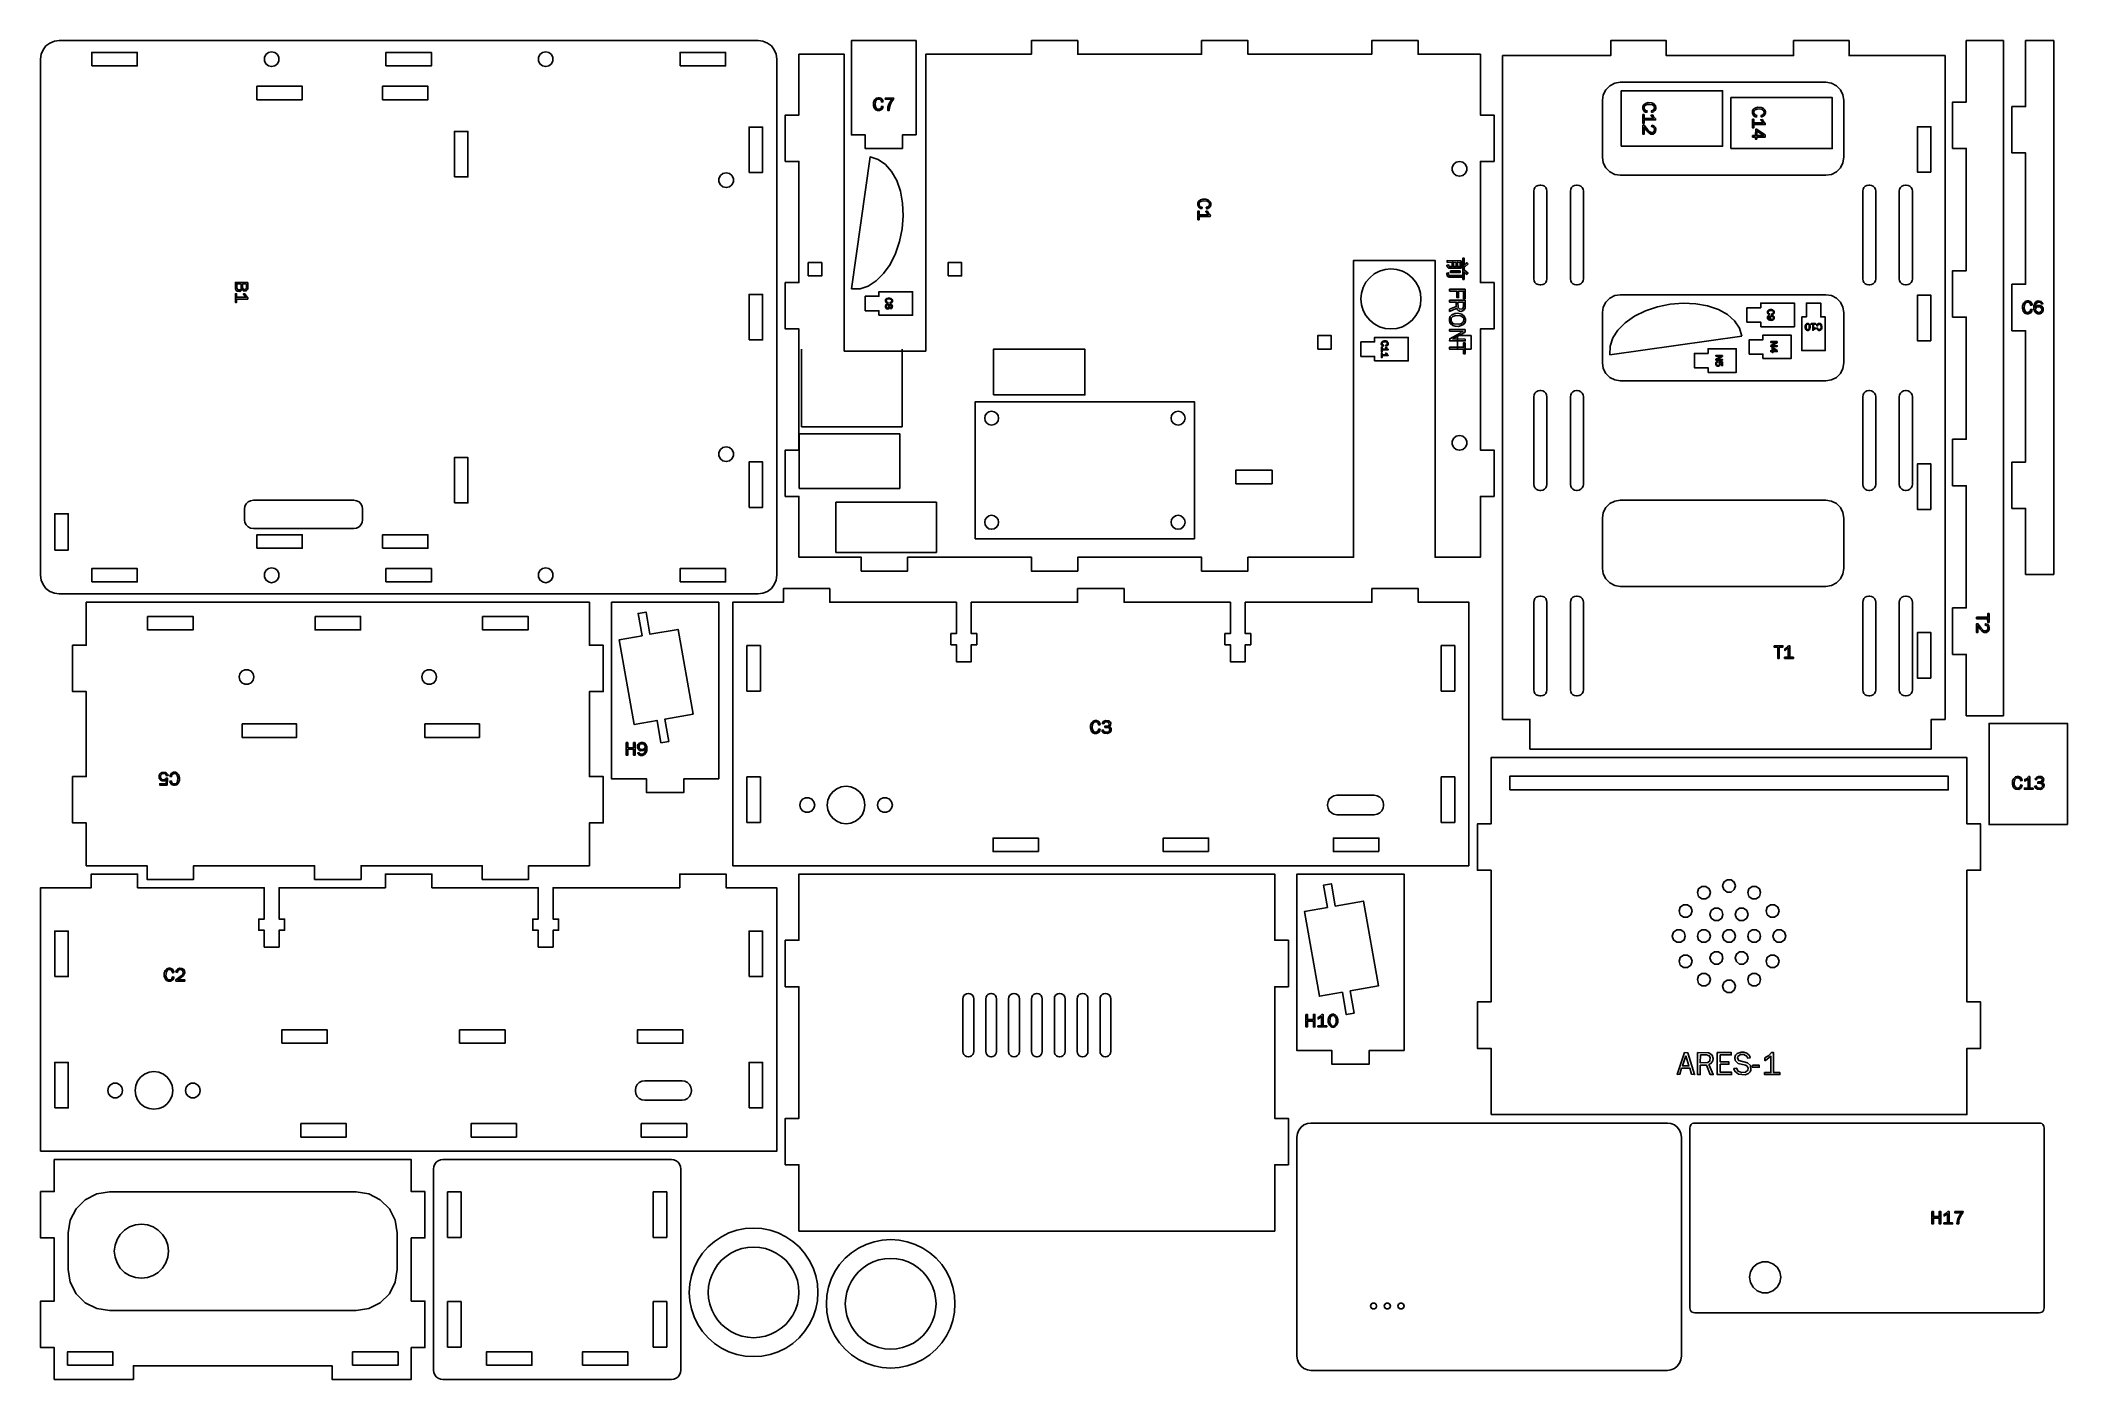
# Model space of a CAD drawing. Header units: millimetres. Extents: x 3 to 447, y 4 to 297.
import ezdxf

# ---------------------------------------------------------------- set-up
doc = ezdxf.new("R2010")
doc.units = ezdxf.units.MM
for name, color, linetype in [('CUT', 1, 'CONTINUOUS'), ('ENGRAVE', 7, 'CONTINUOUS'), ('SCORE', 5, 'CONTINUOUS')]:
    doc.layers.add(name, color=color, linetype=linetype)

msp = doc.modelspace()

# ---------------------------------------------------------------- linework, layer by layer
at = {"layer": 'CUT'}
for points in [[(3, 179.92), (3, 292.93), (3.138, 293.98), (3.545, 294.963), (4.193, 295.807), (5.037, 296.455), (6.02, 296.862), (7.07, 297), (160.08, 297), (161.13, 296.862), (162.113, 296.455), (162.957, 295.807), (163.605, 294.963), (164.012, 293.98), (164.15, 292.93), (164.15, 179.92), (164.012, 178.87), (163.605, 177.887), (162.957, 177.043), (162.113, 176.395), (161.13, 175.988), (160.08, 175.85), (7.07, 175.85), (6.02, 175.988), (5.037, 176.395), (4.193, 177.043), (3.545, 177.887), (3.138, 178.87)], [(14.2, 291.45), (14.2, 294.4), (24.15, 294.4), (24.15, 291.45)], [(53.575, 294.548), (54.279, 294.387), (54.844, 293.937), (55.157, 293.286), (55.157, 292.564), (54.844, 291.913), (54.279, 291.463), (53.575, 291.302), (52.871, 291.463), (52.306, 291.913), (51.993, 292.564), (51.993, 293.286), (52.306, 293.937), (52.871, 294.387)], [(78.6, 291.45), (78.6, 294.4), (88.55, 294.4), (88.55, 291.45)], [(113.575, 294.548), (114.279, 294.387), (114.844, 293.937), (115.157, 293.286), (115.157, 292.564), (114.844, 291.913), (114.279, 291.463), (113.575, 291.302), (112.871, 291.463), (112.306, 291.913), (111.993, 292.564), (111.993, 293.286), (112.306, 293.937), (112.871, 294.387)], [(143, 291.45), (143, 294.4), (152.95, 294.4), (152.95, 291.45)], [(169, 183.85), (169, 197.183), (166, 197.183), (166, 207.333), (169, 207.333), (169, 233.85), (166, 233.85), (166, 244), (169, 244), (169, 270.517), (166, 270.517), (166, 280.667), (169, 280.667), (169, 294), (178.9, 294), (178.9, 229), (196.75, 229), (196.75, 294), (219.875, 294), (219.875, 297), (230.025, 297), (230.025, 294), (257.125, 294), (257.125, 297), (267.275, 297), (267.275, 294), (294.375, 294), (294.375, 297), (304.525, 297), (304.525, 294), (318.15, 294), (318.15, 280.667), (321.15, 280.667), (321.15, 270.517), (318.15, 270.517), (318.15, 244), (321.15, 244), (321.15, 233.85), (318.15, 233.85), (318.15, 207.333), (321.15, 207.333), (321.15, 197.183), (318.15, 197.183), (318.15, 183.85), (308.25, 183.85), (308.25, 248.85), (290.4, 248.85), (290.4, 183.85), (267.275, 183.85), (267.275, 180.85), (257.125, 180.85), (257.125, 183.85), (230.025, 183.85), (230.025, 180.85), (219.875, 180.85), (219.875, 183.85), (192.775, 183.85), (192.775, 180.85), (182.625, 180.85), (182.625, 183.85)], [(194.65, 276.325), (191.65, 276.325), (191.65, 273.325), (183.5, 273.325), (183.5, 276.325), (180.5, 276.325), (180.5, 297), (194.65, 297)], [(419.85, 148.35), (416.85, 148.35), (416.85, 141.85), (329, 141.85), (329, 148.35), (323, 148.35), (323, 293.7), (346.7, 293.7), (346.7, 297), (358.85, 297), (358.85, 293.7), (386.7, 293.7), (386.7, 297), (398.85, 297), (398.85, 293.7), (419.85, 293.7)], [(424.5, 149.15), (424.5, 162.612), (421.5, 162.612), (421.5, 172.762), (424.5, 172.762), (424.5, 199.537), (421.5, 199.537), (421.5, 209.688), (424.5, 209.688), (424.5, 236.462), (421.5, 236.462), (421.5, 246.613), (424.5, 246.613), (424.5, 273.387), (421.5, 273.387), (421.5, 283.537), (424.5, 283.537), (424.5, 297), (432.65, 297), (432.65, 149.15)], [(443.65, 180.1), (437.5, 180.1), (437.5, 194.558), (434.5, 194.558), (434.5, 204.708), (437.5, 204.708), (437.5, 233.475), (434.5, 233.475), (434.5, 243.625), (437.5, 243.625), (437.5, 272.392), (434.5, 272.392), (434.5, 282.542), (437.5, 282.542), (437.5, 297), (443.65, 297)], [(50.35, 284.05), (50.35, 287), (60.3, 287), (60.3, 284.05)], [(77.85, 284.05), (77.85, 287), (87.8, 287), (87.8, 284.05)], [(344.85, 283.919), (345.043, 285.138), (345.6, 286.232), (346.468, 287.1), (347.562, 287.657), (348.781, 287.85), (393.769, 287.85), (394.988, 287.657), (396.082, 287.1), (396.95, 286.232), (397.507, 285.138), (397.7, 283.919), (397.7, 271.431), (397.507, 270.212), (396.95, 269.118), (396.082, 268.25), (394.988, 267.693), (393.769, 267.5), (348.781, 267.5), (347.562, 267.693), (346.468, 268.25), (345.6, 269.118), (345.043, 270.212), (344.85, 271.431)], [(349, 273.85), (349, 286), (371.15, 286), (371.15, 273.85)], [(373, 273.35), (373, 284.5), (395.15, 284.5), (395.15, 273.35)], [(93.6, 267.15), (93.6, 277.1), (96.55, 277.1), (96.55, 267.15)], [(158.1, 268.117), (158.1, 278.067), (161.05, 278.067), (161.05, 268.117)], [(416.75, 268.188), (413.8, 268.188), (413.8, 278.137), (416.75, 278.137)], [(180.5, 242.608), (182.375, 242.642), (184.179, 243.231), (185.92, 244.351), (187.53, 245.957), (188.95, 247.988), (190.127, 250.364), (191.015, 252.996), (191.581, 255.782), (191.805, 258.617), (191.676, 261.391), (191.201, 264), (190.395, 266.343), (189.29, 268.331), (187.926, 269.887), (186.353, 270.951), (184.56, 271.5)], [(153.075, 268.048), (153.779, 267.887), (154.344, 267.437), (154.657, 266.786), (154.657, 266.064), (154.344, 265.413), (153.779, 264.963), (153.075, 264.802), (152.371, 264.963), (151.806, 265.413), (151.493, 266.064), (151.493, 266.786), (151.806, 267.437), (152.371, 267.887)], [(313.575, 270.548), (314.279, 270.387), (314.844, 269.937), (315.157, 269.286), (315.157, 268.564), (314.844, 267.913), (314.279, 267.463), (313.575, 267.302), (312.871, 267.463), (312.306, 267.913), (311.993, 268.564), (311.993, 269.286), (312.306, 269.937), (312.871, 270.387)], [(329.85, 264.019), (329.916, 264.434), (330.104, 264.803), (330.397, 265.096), (330.766, 265.284), (331.181, 265.35), (331.369, 265.35), (331.784, 265.284), (332.153, 265.096), (332.446, 264.803), (332.634, 264.434), (332.7, 264.019), (332.7, 244.831), (332.634, 244.416), (332.446, 244.047), (332.153, 243.754), (331.784, 243.566), (331.369, 243.5), (331.181, 243.5), (330.766, 243.566), (330.397, 243.754), (330.104, 244.047), (329.916, 244.416), (329.85, 244.831)], [(337.85, 264.019), (337.916, 264.434), (338.104, 264.803), (338.397, 265.096), (338.766, 265.284), (339.181, 265.35), (339.369, 265.35), (339.784, 265.284), (340.153, 265.096), (340.446, 264.803), (340.634, 264.434), (340.7, 264.019), (340.7, 244.831), (340.634, 244.416), (340.446, 244.047), (340.153, 243.754), (339.784, 243.566), (339.369, 243.5), (339.181, 243.5), (338.766, 243.566), (338.397, 243.754), (338.104, 244.047), (337.916, 244.416), (337.85, 244.831)], [(401.85, 264.019), (401.916, 264.434), (402.104, 264.803), (402.397, 265.096), (402.766, 265.284), (403.181, 265.35), (403.369, 265.35), (403.784, 265.284), (404.153, 265.096), (404.446, 264.803), (404.634, 264.434), (404.7, 264.019), (404.7, 244.831), (404.634, 244.416), (404.446, 244.047), (404.153, 243.754), (403.784, 243.566), (403.369, 243.5), (403.181, 243.5), (402.766, 243.566), (402.397, 243.754), (402.104, 244.047), (401.916, 244.416), (401.85, 244.831)], [(409.85, 264.019), (409.916, 264.434), (410.104, 264.803), (410.397, 265.096), (410.766, 265.284), (411.181, 265.35), (411.369, 265.35), (411.784, 265.284), (412.153, 265.096), (412.446, 264.803), (412.634, 264.434), (412.7, 264.019), (412.7, 244.831), (412.634, 244.416), (412.446, 244.047), (412.153, 243.754), (411.784, 243.566), (411.369, 243.5), (411.181, 243.5), (410.766, 243.566), (410.397, 243.754), (410.104, 244.047), (409.916, 244.416), (409.85, 244.831)], [(171.05, 245.45), (171.05, 248.4), (174, 248.4), (174, 245.45)], [(201.65, 245.45), (201.65, 248.4), (204.6, 248.4), (204.6, 245.45)], [(305.151, 240.425), (305.024, 241.707), (304.65, 242.941), (304.043, 244.078), (303.225, 245.074), (302.228, 245.892), (301.092, 246.499), (299.858, 246.874), (298.575, 247), (297.293, 246.874), (296.059, 246.499), (294.922, 245.892), (293.926, 245.074), (293.108, 244.078), (292.501, 242.941), (292.126, 241.707), (292, 240.425), (292.126, 239.142), (292.501, 237.908), (293.108, 236.772), (293.926, 235.775), (294.922, 234.957), (296.059, 234.35), (297.293, 233.976), (298.575, 233.849), (299.858, 233.976), (301.092, 234.35), (302.228, 234.957), (303.225, 235.775), (304.043, 236.772), (304.65, 237.908), (305.024, 239.142)], [(158.1, 231.45), (158.1, 241.4), (161.05, 241.4), (161.05, 231.45)], [(186.5, 236.85), (186.5, 237.85), (183.5, 237.85), (183.5, 241), (186.5, 241), (186.5, 242), (193.875, 242), (193.875, 236.85)], [(344.85, 237.419), (345.043, 238.638), (345.6, 239.732), (346.468, 240.6), (347.562, 241.157), (348.781, 241.35), (393.769, 241.35), (394.988, 241.157), (396.082, 240.6), (396.95, 239.732), (397.507, 238.638), (397.7, 237.419), (397.7, 226.431), (397.507, 225.212), (396.95, 224.118), (396.082, 223.25), (394.988, 222.693), (393.769, 222.5), (348.781, 222.5), (347.562, 222.693), (346.468, 223.25), (345.6, 224.118), (345.043, 225.212), (344.85, 226.431)], [(416.75, 231.262), (413.8, 231.262), (413.8, 241.213), (416.75, 241.213)], [(375.392, 232.256), (374.843, 234.048), (373.779, 235.621), (372.223, 236.985), (370.235, 238.09), (367.892, 238.896), (365.283, 239.372), (362.508, 239.5), (359.674, 239.277), (356.888, 238.71), (354.256, 237.822), (351.879, 236.645), (349.849, 235.225), (348.243, 233.615), (347.122, 231.875), (346.534, 230.07), (346.5, 228.195)], [(379.5, 234.35), (379.5, 235.35), (376.5, 235.35), (376.5, 238.5), (379.5, 238.5), (379.5, 239.5), (386.875, 239.5), (386.875, 234.35)], [(388.5, 236.5), (389.5, 236.5), (389.5, 239.5), (392.65, 239.5), (392.65, 236.5), (393.65, 236.5), (393.65, 229.125), (388.5, 229.125)], [(282.55, 229.45), (282.55, 232.4), (285.5, 232.4), (285.5, 229.45)], [(295, 226.85), (295, 227.85), (292, 227.85), (292, 231), (295, 231), (295, 232), (302.375, 232), (302.375, 226.85)], [(313.15, 229.45), (313.15, 232.4), (316.1, 232.4), (316.1, 229.45)], [(380, 227.35), (380, 228.35), (377, 228.35), (377, 231.5), (380, 231.5), (380, 232.5), (386.15, 232.5), (386.15, 227.35)], [(368, 224.35), (368, 225.35), (365, 225.35), (365, 228.5), (368, 228.5), (368, 229.5), (374.15, 229.5), (374.15, 224.35)], [(329.85, 219.019), (329.916, 219.434), (330.104, 219.803), (330.397, 220.096), (330.766, 220.284), (331.181, 220.35), (331.369, 220.35), (331.784, 220.284), (332.153, 220.096), (332.446, 219.803), (332.634, 219.434), (332.7, 219.019), (332.7, 199.831), (332.634, 199.416), (332.446, 199.047), (332.153, 198.754), (331.784, 198.566), (331.369, 198.5), (331.181, 198.5), (330.766, 198.566), (330.397, 198.754), (330.104, 199.047), (329.916, 199.416), (329.85, 199.831)], [(337.85, 219.019), (337.916, 219.434), (338.104, 219.803), (338.397, 220.096), (338.766, 220.284), (339.181, 220.35), (339.369, 220.35), (339.784, 220.284), (340.153, 220.096), (340.446, 219.803), (340.634, 219.434), (340.7, 219.019), (340.7, 199.831), (340.634, 199.416), (340.446, 199.047), (340.153, 198.754), (339.784, 198.566), (339.369, 198.5), (339.181, 198.5), (338.766, 198.566), (338.397, 198.754), (338.104, 199.047), (337.916, 199.416), (337.85, 199.831)], [(401.85, 219.019), (401.916, 219.434), (402.104, 219.803), (402.397, 220.096), (402.766, 220.284), (403.181, 220.35), (403.369, 220.35), (403.784, 220.284), (404.153, 220.096), (404.446, 219.803), (404.634, 219.434), (404.7, 219.019), (404.7, 199.831), (404.634, 199.416), (404.446, 199.047), (404.153, 198.754), (403.784, 198.566), (403.369, 198.5), (403.181, 198.5), (402.766, 198.566), (402.397, 198.754), (402.104, 199.047), (401.916, 199.416), (401.85, 199.831)], [(409.85, 219.019), (409.916, 219.434), (410.104, 219.803), (410.397, 220.096), (410.766, 220.284), (411.181, 220.35), (411.369, 220.35), (411.784, 220.284), (412.153, 220.096), (412.446, 219.803), (412.634, 219.434), (412.7, 219.019), (412.7, 199.831), (412.634, 199.416), (412.446, 199.047), (412.153, 198.754), (411.784, 198.566), (411.369, 198.5), (411.181, 198.5), (410.766, 198.566), (410.397, 198.754), (410.104, 199.047), (409.916, 199.416), (409.85, 199.831)], [(211.175, 215.849), (211.758, 215.733), (212.252, 215.402), (212.583, 214.908), (212.699, 214.325), (212.583, 213.742), (212.252, 213.248), (211.758, 212.917), (211.175, 212.801), (210.592, 212.917), (210.098, 213.248), (209.767, 213.742), (209.651, 214.325), (209.767, 214.908), (210.098, 215.402), (210.592, 215.733)], [(251.975, 215.849), (252.558, 215.733), (253.052, 215.402), (253.383, 214.908), (253.499, 214.325), (253.383, 213.742), (253.052, 213.248), (252.558, 212.917), (251.975, 212.801), (251.392, 212.917), (250.898, 213.248), (250.567, 213.742), (250.451, 214.325), (250.567, 214.908), (250.898, 215.402), (251.392, 215.733)], [(313.575, 210.548), (314.279, 210.387), (314.844, 209.937), (315.157, 209.286), (315.157, 208.564), (314.844, 207.913), (314.279, 207.463), (313.575, 207.302), (312.871, 207.463), (312.306, 207.913), (311.993, 208.564), (311.993, 209.286), (312.306, 209.937), (312.871, 210.387)], [(93.6, 195.75), (93.6, 205.7), (96.55, 205.7), (96.55, 195.75)], [(153.075, 208.048), (153.779, 207.887), (154.344, 207.437), (154.657, 206.786), (154.657, 206.064), (154.344, 205.413), (153.779, 204.963), (153.075, 204.802), (152.371, 204.963), (151.806, 205.413), (151.493, 206.064), (151.493, 206.786), (151.806, 207.437), (152.371, 207.887)], [(158.1, 194.783), (158.1, 204.733), (161.05, 204.733), (161.05, 194.783)], [(416.75, 194.337), (413.8, 194.337), (413.8, 204.287), (416.75, 204.287)], [(264.6, 199.95), (264.6, 202.9), (272.55, 202.9), (272.55, 199.95)], [(71.569, 196.35), (72.17, 196.255), (72.706, 195.982), (73.132, 195.556), (73.405, 195.02), (73.5, 194.419), (73.5, 192.081), (73.405, 191.48), (73.132, 190.944), (72.706, 190.518), (72.17, 190.245), (71.569, 190.15), (49.581, 190.15), (48.98, 190.245), (48.444, 190.518), (48.018, 190.944), (47.745, 191.48), (47.65, 192.081), (47.65, 194.419), (47.745, 195.02), (48.018, 195.556), (48.444, 195.982), (48.98, 196.255), (49.581, 196.35)], [(344.85, 192.419), (345.043, 193.638), (345.6, 194.732), (346.468, 195.6), (347.562, 196.157), (348.781, 196.35), (393.769, 196.35), (394.988, 196.157), (396.082, 195.6), (396.95, 194.732), (397.507, 193.638), (397.7, 192.419), (397.7, 181.431), (397.507, 180.212), (396.95, 179.118), (396.082, 178.25), (394.988, 177.693), (393.769, 177.5), (348.781, 177.5), (347.562, 177.693), (346.468, 178.25), (345.6, 179.118), (345.043, 180.212), (344.85, 181.431)], [(6.1, 185.45), (6.1, 193.4), (9.05, 193.4), (9.05, 185.45)], [(211.175, 193.049), (211.758, 192.933), (212.252, 192.602), (212.583, 192.108), (212.699, 191.525), (212.583, 190.942), (212.252, 190.448), (211.758, 190.117), (211.175, 190.001), (210.592, 190.117), (210.098, 190.448), (209.767, 190.942), (209.651, 191.525), (209.767, 192.108), (210.098, 192.602), (210.592, 192.933)], [(251.975, 193.049), (252.558, 192.933), (253.052, 192.602), (253.383, 192.108), (253.499, 191.525), (253.383, 190.942), (253.052, 190.448), (252.558, 190.117), (251.975, 190.001), (251.392, 190.117), (250.898, 190.448), (250.567, 190.942), (250.451, 191.525), (250.567, 192.108), (250.898, 192.602), (251.392, 192.933)], [(50.35, 185.85), (50.35, 188.8), (60.3, 188.8), (60.3, 185.85)], [(77.85, 185.85), (77.85, 188.8), (87.8, 188.8), (87.8, 185.85)], [(14.2, 178.45), (14.2, 181.4), (24.15, 181.4), (24.15, 178.45)], [(53.575, 181.548), (54.279, 181.387), (54.844, 180.937), (55.157, 180.286), (55.157, 179.564), (54.844, 178.913), (54.279, 178.463), (53.575, 178.302), (52.871, 178.463), (52.306, 178.913), (51.993, 179.564), (51.993, 180.286), (52.306, 180.937), (52.871, 181.387)], [(78.6, 178.45), (78.6, 181.4), (88.55, 181.4), (88.55, 178.45)], [(113.575, 181.548), (114.279, 181.387), (114.844, 180.937), (115.157, 180.286), (115.157, 179.564), (114.844, 178.913), (114.279, 178.463), (113.575, 178.302), (112.871, 178.463), (112.306, 178.913), (111.993, 179.564), (111.993, 180.286), (112.306, 180.937), (112.871, 181.387)], [(143, 178.45), (143, 181.4), (152.95, 181.4), (152.95, 178.45)], [(13, 174), (123.15, 174), (123.15, 164.619), (126.15, 164.619), (126.15, 154.469), (123.15, 154.469), (123.15, 135.856), (126.15, 135.856), (126.15, 125.706), (123.15, 125.706), (123.15, 116.325), (109.817, 116.325), (109.817, 113.325), (99.667, 113.325), (99.667, 116.325), (73.15, 116.325), (73.15, 113.325), (63, 113.325), (63, 116.325), (36.483, 116.325), (36.483, 113.325), (26.333, 113.325), (26.333, 116.325), (13, 116.325), (13, 125.706), (10, 125.706), (10, 135.856), (13, 135.856), (13, 154.469), (10, 154.469), (10, 164.619), (13, 164.619)], [(151.45, 135.35), (143.8, 135.35), (143.8, 132.35), (135.65, 132.35), (135.65, 135.35), (128, 135.35), (128, 174), (151.45, 174)], [(315.65, 116.325), (154.5, 116.325), (154.5, 174), (165.6, 174), (165.6, 177), (175.75, 177), (175.75, 174), (203.45, 174), (203.45, 167.15), (202.25, 167.15), (202.25, 164.7), (203.45, 164.7), (203.45, 161), (206.7, 161), (206.7, 164.7), (207.9, 164.7), (207.9, 167.15), (206.7, 167.15), (206.7, 174), (230, 174), (230, 177), (240.15, 177), (240.15, 174), (263.45, 174), (263.45, 167.15), (262.25, 167.15), (262.25, 164.7), (263.45, 164.7), (263.45, 161), (266.7, 161), (266.7, 164.7), (267.9, 164.7), (267.9, 167.15), (266.7, 167.15), (266.7, 174), (294.4, 174), (294.4, 177), (304.55, 177), (304.55, 174), (315.65, 174)], [(329.85, 174.019), (329.916, 174.434), (330.104, 174.803), (330.397, 175.096), (330.766, 175.284), (331.181, 175.35), (331.369, 175.35), (331.784, 175.284), (332.153, 175.096), (332.446, 174.803), (332.634, 174.434), (332.7, 174.019), (332.7, 154.831), (332.634, 154.416), (332.446, 154.047), (332.153, 153.754), (331.784, 153.566), (331.369, 153.5), (331.181, 153.5), (330.766, 153.566), (330.397, 153.754), (330.104, 154.047), (329.916, 154.416), (329.85, 154.831)], [(337.85, 174.019), (337.916, 174.434), (338.104, 174.803), (338.397, 175.096), (338.766, 175.284), (339.181, 175.35), (339.369, 175.35), (339.784, 175.284), (340.153, 175.096), (340.446, 174.803), (340.634, 174.434), (340.7, 174.019), (340.7, 154.831), (340.634, 154.416), (340.446, 154.047), (340.153, 153.754), (339.784, 153.566), (339.369, 153.5), (339.181, 153.5), (338.766, 153.566), (338.397, 153.754), (338.104, 154.047), (337.916, 154.416), (337.85, 154.831)], [(401.85, 174.019), (401.916, 174.434), (402.104, 174.803), (402.397, 175.096), (402.766, 175.284), (403.181, 175.35), (403.369, 175.35), (403.784, 175.284), (404.153, 175.096), (404.446, 174.803), (404.634, 174.434), (404.7, 174.019), (404.7, 154.831), (404.634, 154.416), (404.446, 154.047), (404.153, 153.754), (403.784, 153.566), (403.369, 153.5), (403.181, 153.5), (402.766, 153.566), (402.397, 153.754), (402.104, 154.047), (401.916, 154.416), (401.85, 154.831)], [(409.85, 174.019), (409.916, 174.434), (410.104, 174.803), (410.397, 175.096), (410.766, 175.284), (411.181, 175.35), (411.369, 175.35), (411.784, 175.284), (412.153, 175.096), (412.446, 174.803), (412.634, 174.434), (412.7, 174.019), (412.7, 154.831), (412.634, 154.416), (412.446, 154.047), (412.153, 153.754), (411.784, 153.566), (411.369, 153.5), (411.181, 153.5), (410.766, 153.566), (410.397, 153.754), (410.104, 154.047), (409.916, 154.416), (409.85, 154.831)], [(26.433, 170.9), (36.383, 170.9), (36.383, 167.95), (26.433, 167.95)], [(63.1, 170.9), (73.05, 170.9), (73.05, 167.95), (63.1, 167.95)], [(99.767, 170.9), (109.717, 170.9), (109.717, 167.95), (99.767, 167.95)], [(140.521, 143.559), (138.797, 143.255), (137.938, 148.13), (132.937, 147.248), (129.664, 165.812), (134.665, 166.694), (133.805, 171.569), (135.528, 171.872), (136.388, 166.998), (142.543, 168.083), (145.816, 149.519), (139.661, 148.434)], [(160.55, 154.569), (157.6, 154.569), (157.6, 164.519), (160.55, 164.519)], [(312.55, 154.569), (309.6, 154.569), (309.6, 164.519), (312.55, 164.519)], [(416.75, 157.412), (413.8, 157.412), (413.8, 167.362), (416.75, 167.362)], [(49.698, 157.662), (49.537, 156.958), (49.087, 156.393), (48.436, 156.08), (47.714, 156.08), (47.063, 156.393), (46.613, 156.958), (46.452, 157.662), (46.613, 158.367), (47.063, 158.931), (47.714, 159.245), (48.436, 159.245), (49.087, 158.931), (49.537, 158.367)], [(89.698, 157.662), (89.537, 156.958), (89.087, 156.393), (88.436, 156.08), (87.714, 156.08), (87.063, 156.393), (86.613, 156.958), (86.452, 157.662), (86.613, 158.367), (87.063, 158.931), (87.714, 159.245), (88.436, 159.245), (89.087, 158.931), (89.537, 158.367)], [(47.1, 147.375), (59.05, 147.375), (59.05, 144.425), (47.1, 144.425)], [(87.1, 147.375), (99.05, 147.375), (99.05, 144.425), (87.1, 144.425)], [(446.65, 125.35), (429.5, 125.35), (429.5, 147.5), (446.65, 147.5)], [(320.5, 61.85), (424.65, 61.85), (424.65, 76.35), (427.65, 76.35), (427.65, 86.5), (424.65, 86.5), (424.65, 115.35), (427.65, 115.35), (427.65, 125.5), (424.65, 125.5), (424.65, 140), (320.5, 140), (320.5, 125.5), (317.5, 125.5), (317.5, 115.35), (320.5, 115.35), (320.5, 86.5), (317.5, 86.5), (317.5, 76.35), (320.5, 76.35)], [(160.55, 125.806), (157.6, 125.806), (157.6, 135.756), (160.55, 135.756)], [(175.201, 129.625), (175.341, 130.692), (175.753, 131.687), (176.409, 132.541), (177.263, 133.197), (178.258, 133.609), (179.325, 133.749), (180.392, 133.609), (181.387, 133.197), (182.241, 132.541), (182.897, 131.687), (183.309, 130.692), (183.449, 129.625), (183.309, 128.558), (182.897, 127.563), (182.241, 126.709), (181.387, 126.053), (180.392, 125.641), (179.325, 125.501), (178.258, 125.641), (177.263, 126.053), (176.409, 126.709), (175.753, 127.563), (175.341, 128.558)], [(312.55, 125.806), (309.6, 125.806), (309.6, 135.756), (312.55, 135.756)], [(169.202, 129.625), (169.363, 130.329), (169.813, 130.894), (170.464, 131.207), (171.186, 131.207), (171.837, 130.894), (172.287, 130.329), (172.448, 129.625), (172.287, 128.921), (171.837, 128.356), (171.186, 128.043), (170.464, 128.043), (169.813, 128.356), (169.363, 128.921)], [(186.202, 129.625), (186.363, 130.329), (186.813, 130.894), (187.464, 131.207), (188.186, 131.207), (188.837, 130.894), (189.287, 130.329), (189.448, 129.625), (189.287, 128.921), (188.837, 128.356), (188.186, 128.043), (187.464, 128.043), (186.813, 128.356), (186.363, 128.921)], [(284.7, 129.719), (284.8, 130.35), (285.087, 130.915), (285.535, 131.363), (286.1, 131.65), (286.731, 131.75), (294.919, 131.75), (295.55, 131.65), (296.115, 131.363), (296.563, 130.915), (296.85, 130.35), (296.95, 129.719), (296.95, 129.531), (296.85, 128.9), (296.563, 128.335), (296.115, 127.887), (295.55, 127.6), (294.919, 127.5), (286.731, 127.5), (286.1, 127.6), (285.535, 127.887), (285.087, 128.335), (284.8, 128.9), (284.7, 129.531)], [(221.425, 119.425), (211.475, 119.425), (211.475, 122.375), (221.425, 122.375)], [(258.675, 119.425), (248.725, 119.425), (248.725, 122.375), (258.675, 122.375)], [(295.925, 119.425), (285.975, 119.425), (285.975, 122.375), (295.925, 122.375)], [(3, 53.825), (164.15, 53.825), (164.15, 111.5), (153.05, 111.5), (153.05, 114.5), (142.9, 114.5), (142.9, 111.5), (115.2, 111.5), (115.2, 104.65), (116.4, 104.65), (116.4, 102.2), (115.2, 102.2), (115.2, 98.5), (111.95, 98.5), (111.95, 102.2), (110.75, 102.2), (110.75, 104.65), (111.95, 104.65), (111.95, 111.5), (88.65, 111.5), (88.65, 114.5), (78.5, 114.5), (78.5, 111.5), (55.2, 111.5), (55.2, 104.65), (56.4, 104.65), (56.4, 102.2), (55.2, 102.2), (55.2, 98.5), (51.95, 98.5), (51.95, 102.2), (50.75, 102.2), (50.75, 104.65), (51.95, 104.65), (51.95, 111.5), (24.25, 111.5), (24.25, 114.5), (14.1, 114.5), (14.1, 111.5), (3, 111.5)], [(273.15, 36.35), (169, 36.35), (169, 50.85), (166, 50.85), (166, 61), (169, 61), (169, 89.85), (166, 89.85), (166, 100), (169, 100), (169, 114.5), (273.15, 114.5), (273.15, 100), (276.15, 100), (276.15, 89.85), (273.15, 89.85), (273.15, 61), (276.15, 61), (276.15, 50.85), (273.15, 50.85)], [(301.45, 75.85), (293.8, 75.85), (293.8, 72.85), (285.65, 72.85), (285.65, 75.85), (278, 75.85), (278, 114.5), (301.45, 114.5)], [(290.521, 84.059), (288.797, 83.755), (287.938, 88.63), (282.937, 87.748), (279.664, 106.312), (284.665, 107.194), (283.805, 112.069), (285.528, 112.372), (286.388, 107.498), (292.543, 108.583), (295.816, 90.019), (289.661, 88.934)], [(368.496, 110.451), (368.225, 111.287), (367.514, 111.803), (366.636, 111.803), (365.925, 111.287), (365.654, 110.451), (365.925, 109.616), (366.636, 109.1), (367.514, 109.1), (368.225, 109.616)], [(373.996, 111.925), (373.725, 112.76), (373.014, 113.277), (372.136, 113.277), (371.425, 112.76), (371.154, 111.925), (371.425, 111.09), (372.136, 110.573), (373.014, 110.573), (373.725, 111.09)], [(379.496, 110.451), (379.225, 111.287), (378.514, 111.803), (377.636, 111.803), (376.925, 111.287), (376.654, 110.451), (376.925, 109.616), (377.636, 109.1), (378.514, 109.1), (379.225, 109.616)], [(364.47, 106.425), (364.198, 107.26), (363.488, 107.777), (362.61, 107.777), (361.899, 107.26), (361.628, 106.425), (361.899, 105.59), (362.61, 105.073), (363.488, 105.073), (364.198, 105.59)], [(371.246, 105.688), (370.975, 106.523), (370.264, 107.04), (369.386, 107.04), (368.675, 106.523), (368.404, 105.688), (368.675, 104.853), (369.386, 104.337), (370.264, 104.337), (370.975, 104.853)], [(376.746, 105.688), (376.475, 106.523), (375.764, 107.04), (374.886, 107.04), (374.175, 106.523), (373.904, 105.688), (374.175, 104.853), (374.886, 104.337), (375.764, 104.337), (376.475, 104.853)], [(383.522, 106.425), (383.251, 107.26), (382.54, 107.777), (381.662, 107.777), (380.952, 107.26), (380.68, 106.425), (380.952, 105.59), (381.662, 105.073), (382.54, 105.073), (383.251, 105.59)], [(362.996, 100.925), (362.725, 101.76), (362.014, 102.277), (361.136, 102.277), (360.425, 101.76), (360.154, 100.925), (360.425, 100.09), (361.136, 99.573), (362.014, 99.573), (362.725, 100.09)], [(368.496, 100.925), (368.225, 101.76), (367.514, 102.277), (366.636, 102.277), (365.925, 101.76), (365.654, 100.925), (365.925, 100.09), (366.636, 99.573), (367.514, 99.573), (368.225, 100.09)], [(373.996, 100.925), (373.725, 101.76), (373.014, 102.277), (372.136, 102.277), (371.425, 101.76), (371.154, 100.925), (371.425, 100.09), (372.136, 99.573), (373.014, 99.573), (373.725, 100.09)], [(379.496, 100.925), (379.225, 101.76), (378.514, 102.277), (377.636, 102.277), (376.925, 101.76), (376.654, 100.925), (376.925, 100.09), (377.636, 99.573), (378.514, 99.573), (379.225, 100.09)], [(384.996, 100.925), (384.725, 101.76), (384.014, 102.277), (383.136, 102.277), (382.425, 101.76), (382.154, 100.925), (382.425, 100.09), (383.136, 99.573), (384.014, 99.573), (384.725, 100.09)], [(6.1, 92.069), (9.05, 92.069), (9.05, 102.019), (6.1, 102.019)], [(158.1, 92.069), (161.05, 92.069), (161.05, 102.019), (158.1, 102.019)], [(364.47, 95.425), (364.198, 96.26), (363.488, 96.777), (362.61, 96.777), (361.899, 96.26), (361.628, 95.425), (361.899, 94.59), (362.61, 94.073), (363.488, 94.073), (364.198, 94.59)], [(371.246, 96.162), (370.975, 96.997), (370.264, 97.513), (369.386, 97.513), (368.675, 96.997), (368.404, 96.162), (368.675, 95.327), (369.386, 94.81), (370.264, 94.81), (370.975, 95.327)], [(376.746, 96.162), (376.475, 96.997), (375.764, 97.513), (374.886, 97.513), (374.175, 96.997), (373.904, 96.162), (374.175, 95.327), (374.886, 94.81), (375.764, 94.81), (376.475, 95.327)], [(383.522, 95.425), (383.251, 96.26), (382.54, 96.777), (381.662, 96.777), (380.952, 96.26), (380.68, 95.425), (380.952, 94.59), (381.662, 94.073), (382.54, 94.073), (383.251, 94.59)], [(368.496, 91.399), (368.225, 92.234), (367.514, 92.75), (366.636, 92.75), (365.925, 92.234), (365.654, 91.399), (365.925, 90.563), (366.636, 90.047), (367.514, 90.047), (368.225, 90.563)], [(373.996, 89.925), (373.725, 90.76), (373.014, 91.277), (372.136, 91.277), (371.425, 90.76), (371.154, 89.925), (371.425, 89.09), (372.136, 88.573), (373.014, 88.573), (373.725, 89.09)], [(379.496, 91.399), (379.225, 92.234), (378.514, 92.75), (377.636, 92.75), (376.925, 92.234), (376.654, 91.399), (376.925, 90.563), (377.636, 90.047), (378.514, 90.047), (379.225, 90.563)], [(204.9, 87.219), (204.956, 87.572), (205.116, 87.886), (205.364, 88.134), (205.678, 88.294), (206.031, 88.35), (206.119, 88.35), (206.472, 88.294), (206.786, 88.134), (207.034, 87.886), (207.194, 87.572), (207.25, 87.219), (207.25, 75.631), (207.194, 75.278), (207.034, 74.964), (206.786, 74.716), (206.472, 74.556), (206.119, 74.5), (206.031, 74.5), (205.678, 74.556), (205.364, 74.716), (205.116, 74.964), (204.956, 75.278), (204.9, 75.631)], [(209.9, 87.219), (209.956, 87.572), (210.116, 87.886), (210.364, 88.134), (210.678, 88.294), (211.031, 88.35), (211.119, 88.35), (211.472, 88.294), (211.786, 88.134), (212.034, 87.886), (212.194, 87.572), (212.25, 87.219), (212.25, 75.631), (212.194, 75.278), (212.034, 74.964), (211.786, 74.716), (211.472, 74.556), (211.119, 74.5), (211.031, 74.5), (210.678, 74.556), (210.364, 74.716), (210.116, 74.964), (209.956, 75.278), (209.9, 75.631)], [(214.9, 87.219), (214.956, 87.572), (215.116, 87.886), (215.364, 88.134), (215.678, 88.294), (216.031, 88.35), (216.119, 88.35), (216.472, 88.294), (216.786, 88.134), (217.034, 87.886), (217.194, 87.572), (217.25, 87.219), (217.25, 75.631), (217.194, 75.278), (217.034, 74.964), (216.786, 74.716), (216.472, 74.556), (216.119, 74.5), (216.031, 74.5), (215.678, 74.556), (215.364, 74.716), (215.116, 74.964), (214.956, 75.278), (214.9, 75.631)], [(219.9, 87.219), (219.956, 87.572), (220.116, 87.886), (220.364, 88.134), (220.678, 88.294), (221.031, 88.35), (221.119, 88.35), (221.472, 88.294), (221.786, 88.134), (222.034, 87.886), (222.194, 87.572), (222.25, 87.219), (222.25, 75.631), (222.194, 75.278), (222.034, 74.964), (221.786, 74.716), (221.472, 74.556), (221.119, 74.5), (221.031, 74.5), (220.678, 74.556), (220.364, 74.716), (220.116, 74.964), (219.956, 75.278), (219.9, 75.631)], [(224.9, 87.219), (224.956, 87.572), (225.116, 87.886), (225.364, 88.134), (225.678, 88.294), (226.031, 88.35), (226.119, 88.35), (226.472, 88.294), (226.786, 88.134), (227.034, 87.886), (227.194, 87.572), (227.25, 87.219), (227.25, 75.631), (227.194, 75.278), (227.034, 74.964), (226.786, 74.716), (226.472, 74.556), (226.119, 74.5), (226.031, 74.5), (225.678, 74.556), (225.364, 74.716), (225.116, 74.964), (224.956, 75.278), (224.9, 75.631)], [(229.9, 87.219), (229.956, 87.572), (230.116, 87.886), (230.364, 88.134), (230.678, 88.294), (231.031, 88.35), (231.119, 88.35), (231.472, 88.294), (231.786, 88.134), (232.034, 87.886), (232.194, 87.572), (232.25, 87.219), (232.25, 75.631), (232.194, 75.278), (232.034, 74.964), (231.786, 74.716), (231.472, 74.556), (231.119, 74.5), (231.031, 74.5), (230.678, 74.556), (230.364, 74.716), (230.116, 74.964), (229.956, 75.278), (229.9, 75.631)], [(234.9, 87.219), (234.956, 87.572), (235.116, 87.886), (235.364, 88.134), (235.678, 88.294), (236.031, 88.35), (236.119, 88.35), (236.472, 88.294), (236.786, 88.134), (237.034, 87.886), (237.194, 87.572), (237.25, 87.219), (237.25, 75.631), (237.194, 75.278), (237.034, 74.964), (236.786, 74.716), (236.472, 74.556), (236.119, 74.5), (236.031, 74.5), (235.678, 74.556), (235.364, 74.716), (235.116, 74.964), (234.956, 75.278), (234.9, 75.631)], [(55.808, 77.45), (65.758, 77.45), (65.758, 80.4), (55.808, 80.4)], [(94.725, 77.45), (104.675, 77.45), (104.675, 80.4), (94.725, 80.4)], [(133.642, 77.45), (143.592, 77.45), (143.592, 80.4), (133.642, 80.4)], [(6.1, 63.306), (9.05, 63.306), (9.05, 73.256), (6.1, 73.256)], [(31.949, 67.125), (31.809, 68.192), (31.397, 69.187), (30.741, 70.041), (29.887, 70.697), (28.892, 71.109), (27.825, 71.249), (26.758, 71.109), (25.763, 70.697), (24.909, 70.041), (24.253, 69.187), (23.841, 68.192), (23.701, 67.125), (23.841, 66.058), (24.253, 65.063), (24.909, 64.209), (25.763, 63.553), (26.758, 63.141), (27.825, 63.001), (28.892, 63.141), (29.887, 63.553), (30.741, 64.209), (31.397, 65.063), (31.809, 66.058)], [(158.1, 63.306), (161.05, 63.306), (161.05, 73.256), (158.1, 73.256)], [(20.948, 67.125), (20.787, 67.829), (20.337, 68.394), (19.686, 68.707), (18.964, 68.707), (18.313, 68.394), (17.863, 67.829), (17.702, 67.125), (17.863, 66.421), (18.313, 65.856), (18.964, 65.543), (19.686, 65.543), (20.337, 65.856), (20.787, 66.421)], [(37.948, 67.125), (37.787, 67.829), (37.337, 68.394), (36.686, 68.707), (35.964, 68.707), (35.313, 68.394), (34.863, 67.829), (34.702, 67.125), (34.863, 66.421), (35.313, 65.856), (35.964, 65.543), (36.686, 65.543), (37.337, 65.856), (37.787, 66.421)], [(145.45, 67.219), (145.35, 67.85), (145.063, 68.415), (144.615, 68.863), (144.05, 69.15), (143.419, 69.25), (135.231, 69.25), (134.6, 69.15), (134.035, 68.863), (133.587, 68.415), (133.3, 67.85), (133.2, 67.219), (133.2, 67.031), (133.3, 66.4), (133.587, 65.835), (134.035, 65.387), (134.6, 65.1), (135.231, 65), (143.419, 65), (144.05, 65.1), (144.615, 65.387), (145.063, 65.835), (145.35, 66.4), (145.45, 67.031)], [(59.975, 56.925), (69.925, 56.925), (69.925, 59.875), (59.975, 59.875)], [(97.225, 56.925), (107.175, 56.925), (107.175, 59.875), (97.225, 59.875)], [(134.475, 56.925), (144.425, 56.925), (144.425, 59.875), (134.475, 59.875)], [(359.08, 5.85), (281.07, 5.85), (280.279, 5.954), (279.537, 6.261), (278.9, 6.75), (278.411, 7.387), (278.104, 8.129), (278, 8.92), (278, 56.93), (278.104, 57.721), (278.411, 58.463), (278.9, 59.1), (279.537, 59.589), (280.279, 59.896), (281.07, 60), (359.08, 60), (359.871, 59.896), (360.613, 59.589), (361.25, 59.1), (361.739, 58.463), (362.046, 57.721), (362.15, 56.93), (362.15, 8.92), (362.046, 8.129), (361.739, 7.387), (361.25, 6.75), (360.613, 6.261), (359.871, 5.954)], [(440.48, 18.45), (365.07, 18.45), (364.797, 18.486), (364.537, 18.593), (364.314, 18.764), (364.143, 18.987), (364.036, 19.247), (364, 19.52), (364, 58.93), (364.036, 59.203), (364.143, 59.463), (364.314, 59.686), (364.537, 59.857), (364.797, 59.964), (365.07, 60), (440.48, 60), (440.753, 59.964), (441.013, 59.857), (441.236, 59.686), (441.407, 59.463), (441.514, 59.203), (441.55, 58.93), (441.55, 19.52), (441.514, 19.247), (441.407, 18.987), (441.236, 18.764), (441.013, 18.593), (440.753, 18.486)], [(6, 3.85), (23.346, 3.85), (23.346, 6.85), (66.804, 6.85), (66.804, 3.85), (84.15, 3.85), (84.15, 10.85), (87.15, 10.85), (87.15, 21), (84.15, 21), (84.15, 34.85), (87.15, 34.85), (87.15, 45), (84.15, 45), (84.15, 52), (6, 52), (6, 45), (3, 45), (3, 34.85), (6, 34.85), (6, 21), (3, 21), (3, 10.85), (6, 10.85)], [(91.07, 3.85), (141.08, 3.85), (141.612, 3.92), (142.113, 4.127), (142.543, 4.457), (142.873, 4.887), (143.08, 5.388), (143.15, 5.92), (143.15, 49.93), (143.08, 50.462), (142.873, 50.963), (142.543, 51.393), (142.113, 51.723), (141.612, 51.93), (141.08, 52), (91.07, 52), (90.538, 51.93), (90.037, 51.723), (89.607, 51.393), (89.277, 50.963), (89.07, 50.462), (89, 49.93), (89, 5.92), (89.07, 5.388), (89.277, 4.887), (89.607, 4.457), (90.037, 4.127), (90.538, 3.92)], [(92.1, 34.95), (95.05, 34.95), (95.05, 44.9), (92.1, 44.9)], [(137.1, 34.95), (140.05, 34.95), (140.05, 44.9), (137.1, 44.9)], [(31, 31.925), (30.851, 33.243), (30.413, 34.496), (29.707, 35.619), (28.769, 36.557), (27.646, 37.263), (26.393, 37.701), (25.075, 37.85), (23.757, 37.701), (22.504, 37.263), (21.381, 36.557), (20.443, 35.619), (19.737, 34.496), (19.299, 33.243), (19.15, 31.925), (19.299, 30.607), (19.737, 29.354), (20.443, 28.231), (21.381, 27.293), (22.504, 26.587), (23.757, 26.149), (25.075, 26), (26.393, 26.149), (27.646, 26.587), (28.769, 27.293), (29.707, 28.231), (30.413, 29.354), (30.851, 30.607)], [(173.15, 22.925), (173.03, 24.762), (172.671, 26.568), (172.079, 28.311), (171.265, 29.962), (170.242, 31.493), (169.028, 32.877), (167.644, 34.091), (166.113, 35.114), (164.461, 35.929), (162.718, 36.52), (160.912, 36.88), (159.075, 37), (157.238, 36.88), (155.432, 36.52), (153.689, 35.929), (152.038, 35.114), (150.507, 34.091), (149.123, 32.877), (147.909, 31.493), (146.886, 29.962), (146.071, 28.311), (145.48, 26.568), (145.12, 24.762), (145, 22.925), (145.12, 21.088), (145.48, 19.282), (146.071, 17.539), (146.886, 15.887), (147.909, 14.356), (149.123, 12.972), (150.507, 11.758), (152.038, 10.735), (153.689, 9.921), (155.432, 9.329), (157.238, 8.97), (159.075, 8.85), (160.912, 8.97), (162.718, 9.329), (164.461, 9.921), (166.113, 10.735), (167.644, 11.758), (169.028, 12.972), (170.242, 14.356), (171.265, 15.887), (172.079, 17.539), (172.671, 19.282), (173.03, 21.088)], [(169, 22.925), (168.915, 24.22), (168.662, 25.494), (168.245, 26.723), (167.67, 27.887), (166.949, 28.967), (166.093, 29.943), (165.117, 30.799), (164.038, 31.52), (162.873, 32.094), (161.644, 32.511), (160.371, 32.765), (159.075, 32.85), (157.78, 32.765), (156.506, 32.511), (155.277, 32.094), (154.113, 31.52), (153.033, 30.799), (152.057, 29.943), (151.201, 28.967), (150.48, 27.887), (149.906, 26.723), (149.489, 25.494), (149.235, 24.22), (149.15, 22.925), (149.235, 21.629), (149.489, 20.356), (149.906, 19.127), (150.48, 17.962), (151.201, 16.883), (152.057, 15.907), (153.033, 15.051), (154.113, 14.33), (155.277, 13.755), (156.506, 13.338), (157.78, 13.085), (159.075, 13), (160.371, 13.085), (161.644, 13.338), (162.873, 13.755), (164.038, 14.33), (165.117, 15.051), (166.093, 15.907), (166.949, 16.883), (167.67, 17.962), (168.245, 19.127), (168.662, 20.356), (168.915, 21.629)], [(203.15, 20.425), (203.03, 22.262), (202.671, 24.068), (202.079, 25.811), (201.265, 27.462), (200.242, 28.993), (199.028, 30.377), (197.644, 31.591), (196.113, 32.614), (194.461, 33.429), (192.718, 34.02), (190.912, 34.38), (189.075, 34.5), (187.238, 34.38), (185.432, 34.02), (183.689, 33.429), (182.038, 32.614), (180.507, 31.591), (179.123, 30.377), (177.909, 28.993), (176.886, 27.462), (176.071, 25.811), (175.48, 24.068), (175.12, 22.262), (175, 20.425), (175.12, 18.588), (175.48, 16.782), (176.071, 15.039), (176.886, 13.387), (177.909, 11.856), (179.123, 10.472), (180.507, 9.258), (182.038, 8.235), (183.689, 7.421), (185.432, 6.829), (187.238, 6.47), (189.075, 6.35), (190.912, 6.47), (192.718, 6.829), (194.461, 7.421), (196.113, 8.235), (197.644, 9.258), (199.028, 10.472), (200.242, 11.856), (201.265, 13.387), (202.079, 15.039), (202.671, 16.782), (203.03, 18.588)], [(199, 20.425), (198.915, 21.72), (198.662, 22.994), (198.245, 24.223), (197.67, 25.387), (196.949, 26.467), (196.093, 27.443), (195.117, 28.299), (194.038, 29.02), (192.873, 29.594), (191.644, 30.011), (190.371, 30.265), (189.075, 30.35), (187.78, 30.265), (186.506, 30.011), (185.277, 29.594), (184.113, 29.02), (183.033, 28.299), (182.057, 27.443), (181.201, 26.467), (180.48, 25.387), (179.906, 24.223), (179.489, 22.994), (179.235, 21.72), (179.15, 20.425), (179.235, 19.129), (179.489, 17.856), (179.906, 16.627), (180.48, 15.462), (181.201, 14.383), (182.057, 13.407), (183.033, 12.551), (184.113, 11.83), (185.277, 11.255), (186.506, 10.838), (187.78, 10.585), (189.075, 10.5), (190.371, 10.585), (191.644, 10.838), (192.873, 11.255), (194.038, 11.83), (195.117, 12.551), (196.093, 13.407), (196.949, 14.383), (197.67, 15.462), (198.245, 16.627), (198.662, 17.856), (198.915, 19.129)], [(377.051, 26.225), (377.258, 27.396), (377.852, 28.426), (378.763, 29.19), (379.88, 29.597), (381.07, 29.597), (382.187, 29.19), (383.098, 28.426), (383.692, 27.396), (383.899, 26.225), (383.692, 25.054), (383.098, 24.024), (382.187, 23.26), (381.07, 22.853), (379.88, 22.853), (378.763, 23.26), (377.852, 24.024), (377.258, 25.054)], [(92.1, 10.95), (95.05, 10.95), (95.05, 20.9), (92.1, 20.9)], [(137.1, 10.95), (140.05, 10.95), (140.05, 20.9), (137.1, 20.9)], [(294.104, 19.925), (294.232, 20.319), (294.568, 20.563), (294.982, 20.563), (295.318, 20.319), (295.446, 19.925), (295.318, 19.531), (294.982, 19.287), (294.568, 19.287), (294.232, 19.531)], [(297.104, 19.925), (297.232, 20.319), (297.568, 20.563), (297.982, 20.563), (298.318, 20.319), (298.446, 19.925), (298.318, 19.531), (297.982, 19.287), (297.568, 19.287), (297.232, 19.531)], [(300.104, 19.925), (300.232, 20.319), (300.568, 20.563), (300.982, 20.563), (301.318, 20.319), (301.446, 19.925), (301.318, 19.531), (300.982, 19.287), (300.568, 19.287), (300.232, 19.531)], [(8.9, 6.95), (18.85, 6.95), (18.85, 9.9), (8.9, 9.9)], [(71.3, 6.95), (81.25, 6.95), (81.25, 9.9), (71.3, 9.9)], [(100.6, 6.95), (110.55, 6.95), (110.55, 9.9), (100.6, 9.9)], [(121.6, 6.95), (131.55, 6.95), (131.55, 9.9), (121.6, 9.9)]]:
    msp.add_lwpolyline(points, close=True, dxfattribs=at)
at = {"layer": 'ENGRAVE'}
for points in [[(186.304, 284.482), (186.596, 284.482), (186.971, 284.357), (187.179, 284.19), (187.429, 283.732), (187.387, 283.565), (187.096, 283.524), (187.054, 283.774), (186.846, 284.065), (186.596, 284.19), (186.262, 284.19), (186.012, 284.065), (185.762, 283.69), (185.679, 282.815), (185.804, 282.357), (186.012, 282.065), (186.262, 281.94), (186.721, 281.982), (186.971, 282.19), (187.096, 282.607), (187.429, 282.565), (187.387, 282.315), (187.179, 281.94), (186.637, 281.649), (186.221, 281.649), (185.804, 281.815), (185.471, 282.232), (185.304, 282.774), (185.304, 283.399), (185.512, 283.982), (185.887, 284.357)], [(187.929, 284.44), (189.762, 284.399), (189.721, 284.149), (189.304, 283.649), (189.012, 283.065), (188.804, 282.315), (188.762, 281.69), (188.429, 281.69), (188.471, 282.399), (188.679, 283.065), (189.346, 284.149), (187.887, 284.149)], [(356.533, 282.404), (356.533, 282.071), (356.367, 281.654), (356.075, 281.404), (355.783, 281.279), (355.617, 281.279), (355.575, 281.571), (355.992, 281.738), (356.242, 282.113), (356.158, 282.613), (355.825, 282.904), (355.2, 283.029), (354.7, 282.988), (354.283, 282.821), (354.075, 282.613), (353.992, 282.446), (353.992, 282.071), (354.283, 281.696), (354.658, 281.571), (354.617, 281.279), (354.325, 281.321), (354.033, 281.488), (353.7, 282.029), (353.742, 282.654), (353.992, 283.029), (354.408, 283.279), (354.908, 283.404), (355.575, 283.363), (356.033, 283.196), (356.45, 282.738)], [(356.492, 279.904), (356.492, 279.613), (353.992, 279.613), (353.992, 278.863), (353.742, 278.863), (353.742, 280.779), (353.992, 280.779), (353.992, 279.946), (356.033, 279.946), (355.492, 280.654), (355.867, 280.696), (356.033, 280.321), (356.408, 279.904)], [(380.533, 281.404), (380.533, 281.071), (380.367, 280.654), (380.075, 280.404), (379.783, 280.279), (379.617, 280.279), (379.575, 280.571), (379.992, 280.738), (380.242, 281.113), (380.158, 281.613), (379.825, 281.904), (379.2, 282.029), (378.7, 281.988), (378.283, 281.821), (378.075, 281.613), (377.992, 281.446), (377.992, 281.071), (378.283, 280.696), (378.658, 280.571), (378.617, 280.279), (378.325, 280.321), (378.033, 280.488), (377.7, 281.029), (377.742, 281.654), (377.992, 282.029), (378.408, 282.279), (378.908, 282.404), (379.575, 282.363), (380.033, 282.196), (380.45, 281.738)], [(380.492, 278.904), (380.492, 278.613), (377.992, 278.613), (377.992, 277.863), (377.742, 277.863), (377.742, 279.779), (377.992, 279.779), (377.992, 278.946), (380.033, 278.946), (379.492, 279.654), (379.867, 279.696), (380.033, 279.321), (380.408, 278.904)], [(356.533, 277.613), (356.492, 277.113), (356.325, 276.779), (355.95, 276.529), (355.45, 276.529), (354.867, 276.904), (354.867, 276.988), (354.617, 277.196), (354.033, 277.988), (354.033, 276.529), (353.742, 276.488), (353.742, 278.446), (354.033, 278.446), (354.783, 277.446), (355.242, 276.988), (355.533, 276.863), (355.867, 276.863), (356.033, 276.946), (356.242, 277.279), (356.242, 277.696), (356.158, 277.863), (355.908, 278.071), (355.617, 278.154), (355.7, 278.446), (356.117, 278.321), (356.45, 277.946)], [(380.492, 276.321), (380.492, 275.863), (378.658, 275.863), (378.658, 275.404), (378.367, 275.404), (378.367, 275.863), (377.742, 275.863), (377.742, 276.196), (378.367, 276.196), (378.408, 277.571), (378.617, 277.571)], [(380.2, 276.196), (378.825, 277.113), (378.658, 277.154), (378.658, 276.196)], [(259.124, 261.287), (259.124, 260.995), (258.999, 260.62), (258.833, 260.412), (258.374, 260.162), (258.208, 260.203), (258.166, 260.495), (258.416, 260.537), (258.708, 260.745), (258.833, 260.995), (258.833, 261.328), (258.708, 261.578), (258.333, 261.828), (257.458, 261.912), (256.999, 261.787), (256.708, 261.578), (256.583, 261.328), (256.624, 260.87), (256.833, 260.62), (257.249, 260.495), (257.208, 260.162), (256.958, 260.203), (256.583, 260.412), (256.291, 260.953), (256.291, 261.37), (256.458, 261.787), (256.874, 262.12), (257.416, 262.287), (258.041, 262.287), (258.624, 262.078), (258.999, 261.703)], [(259.083, 258.787), (259.041, 258.495), (256.583, 258.495), (256.583, 257.745), (256.333, 257.745), (256.333, 259.662), (256.583, 259.662), (256.583, 258.87), (258.624, 258.87), (258.083, 259.537), (258.083, 259.62), (258.416, 259.62), (258.666, 259.162)], [(313.96, 248.795), (313.96, 247.18), (311.148, 247.18), (310.887, 247.441), (310.835, 247.805), (311.2, 247.857), (311.304, 247.493), (311.981, 247.493), (311.981, 248.482), (310.887, 248.43), (310.887, 248.847)], [(312.867, 248.43), (312.294, 248.482), (312.294, 247.493), (312.867, 247.493)], [(313.7, 248.43), (313.127, 248.482), (313.127, 247.493), (313.7, 247.493)], [(315.471, 248.118), (314.742, 247.441), (314.585, 247.545), (314.585, 246.764), (315.471, 246.034), (315.21, 245.774), (314.585, 246.295), (314.585, 244.68), (314.325, 244.68), (314.325, 249.368), (314.585, 249.368), (314.585, 247.857), (315.002, 248.118), (315.21, 248.378)], [(48.401, 244.029), (48.359, 242.571), (48.026, 242.196), (47.401, 242.196), (47.192, 242.404), (47.109, 242.613), (46.984, 242.321), (46.609, 242.071), (46.067, 242.113), (45.776, 242.363), (45.651, 242.696), (45.651, 244.029)], [(314.065, 245.566), (314.065, 245.201), (311.304, 245.201), (310.887, 245.409), (310.783, 246.034), (311.2, 246.139), (311.148, 245.722), (311.252, 245.566)], [(313.752, 246.555), (313.7, 246.191), (311.617, 246.191), (311.617, 246.555)], [(48.401, 240.696), (48.359, 240.404), (45.901, 240.404), (45.901, 239.654), (45.651, 239.654), (45.651, 241.571), (45.901, 241.571), (45.901, 240.779), (47.942, 240.779), (47.401, 241.446), (47.401, 241.529), (47.734, 241.529), (47.984, 241.071)], [(46.942, 243.654), (45.942, 243.696), (45.942, 242.821), (46.192, 242.446), (46.692, 242.446), (46.901, 242.654)], [(48.109, 243.654), (47.234, 243.696), (47.234, 242.821), (47.442, 242.529), (47.776, 242.488), (48.067, 242.696)], [(189.453, 240.092), (189.453, 239.939), (189.388, 239.742), (189.3, 239.633), (189.06, 239.502), (188.972, 239.523), (188.95, 239.677), (189.081, 239.698), (189.235, 239.808), (189.3, 239.939), (189.3, 240.114), (189.235, 240.245), (189.038, 240.377), (188.578, 240.42), (188.338, 240.355), (188.185, 240.245), (188.119, 240.114), (188.141, 239.873), (188.25, 239.742), (188.469, 239.677), (188.447, 239.502), (188.316, 239.523), (188.119, 239.633), (187.966, 239.917), (187.966, 240.136), (188.053, 240.355), (188.272, 240.53), (188.556, 240.617), (188.885, 240.617), (189.191, 240.508), (189.388, 240.311)], [(314.846, 242.545), (314.846, 240.461), (314.481, 240.461), (314.481, 242.128), (313.387, 242.128), (313.387, 240.722), (313.023, 240.722), (313.023, 242.128), (311.408, 242.128), (311.408, 242.545)], [(314.846, 240.149), (314.794, 238.378), (314.429, 237.857), (313.908, 237.701), (313.544, 237.753), (313.127, 238.066), (313.023, 238.326), (312.867, 238.326), (311.408, 237.701), (311.408, 238.17), (312.867, 238.743), (312.867, 239.732), (311.408, 239.732), (311.408, 240.149)], [(314.481, 239.68), (313.231, 239.732), (313.283, 238.534), (313.544, 238.222), (314.065, 238.17), (314.325, 238.326), (314.481, 238.743)], [(437.804, 240.008), (438.096, 240.008), (438.471, 239.883), (438.679, 239.717), (438.929, 239.258), (438.887, 239.092), (438.596, 239.05), (438.554, 239.3), (438.346, 239.592), (438.096, 239.717), (437.762, 239.717), (437.512, 239.592), (437.262, 239.217), (437.179, 238.342), (437.304, 237.883), (437.512, 237.592), (437.762, 237.467), (438.221, 237.508), (438.471, 237.717), (438.596, 238.133), (438.929, 238.092), (438.887, 237.842), (438.679, 237.467), (438.137, 237.175), (437.721, 237.175), (437.304, 237.342), (436.971, 237.758), (436.804, 238.3), (436.804, 238.925), (437.012, 239.508), (437.387, 239.883)], [(440.262, 240.008), (440.929, 239.883), (441.304, 239.425), (440.971, 239.3), (440.929, 239.467), (440.762, 239.633), (440.221, 239.717), (439.846, 239.467), (439.679, 239.133), (439.637, 238.55), (439.929, 238.883), (440.096, 238.967), (440.637, 239.008), (441.012, 238.842), (441.304, 238.425), (441.346, 237.967), (441.179, 237.55), (440.971, 237.342), (440.596, 237.175), (440.137, 237.175), (439.804, 237.3), (439.512, 237.592), (439.304, 238.175), (439.304, 238.925), (439.512, 239.508), (439.804, 239.842)], [(189.453, 238.845), (189.431, 238.539), (189.344, 238.386), (189.169, 238.277), (188.906, 238.32), (188.753, 238.539), (188.578, 238.277), (188.425, 238.211), (188.228, 238.233), (188.075, 238.342), (187.966, 238.648), (187.966, 238.911), (188.01, 239.064), (188.097, 239.217), (188.25, 239.327), (188.447, 239.327), (188.578, 239.261), (188.688, 239.13), (188.731, 238.998), (188.863, 239.195), (189.016, 239.261), (189.213, 239.239), (189.366, 239.108)], [(188.666, 238.78), (188.535, 239.086), (188.425, 239.152), (188.294, 239.152), (188.185, 239.086), (188.119, 238.955), (188.119, 238.583), (188.25, 238.408), (188.447, 238.408), (188.556, 238.517)], [(189.322, 238.802), (189.278, 238.977), (189.213, 239.042), (188.994, 239.064), (188.906, 238.977), (188.819, 238.758), (188.906, 238.539), (188.994, 238.452), (189.103, 238.43), (189.191, 238.452), (189.278, 238.539)], [(314.898, 236.034), (314.898, 235.618), (314.742, 235.149), (314.325, 234.732), (313.387, 234.42), (312.606, 234.472), (312.137, 234.628), (311.565, 235.097), (311.356, 235.618), (311.356, 236.139), (311.512, 236.555), (311.929, 236.972), (312.554, 237.232), (313.179, 237.284), (314.117, 237.076), (314.637, 236.659)], [(314.533, 235.982), (314.429, 236.295), (313.856, 236.711), (312.762, 236.816), (312.137, 236.607), (311.773, 236.243), (311.721, 235.566), (312.033, 235.149), (312.346, 234.993), (313.44, 234.889), (313.908, 234.993), (314.273, 235.201), (314.481, 235.514)], [(382.453, 237.592), (382.453, 237.439), (382.388, 237.242), (382.3, 237.133), (382.06, 237.002), (381.972, 237.023), (381.95, 237.177), (382.081, 237.198), (382.235, 237.308), (382.3, 237.439), (382.3, 237.614), (382.235, 237.745), (382.038, 237.877), (381.578, 237.92), (381.338, 237.855), (381.185, 237.745), (381.119, 237.614), (381.141, 237.373), (381.25, 237.242), (381.469, 237.177), (381.447, 237.002), (381.316, 237.023), (381.119, 237.133), (380.966, 237.417), (380.966, 237.636), (381.053, 237.855), (381.272, 238.03), (381.556, 238.117), (381.885, 238.117), (382.191, 238.008), (382.388, 237.811)], [(382.453, 236.411), (382.453, 236.214), (382.366, 235.973), (382.256, 235.864), (382.081, 235.777), (381.819, 235.733), (381.491, 235.755), (381.206, 235.864), (381.031, 236.039), (380.966, 236.236), (380.988, 236.52), (381.075, 236.673), (381.206, 236.761), (381.272, 236.761), (381.294, 236.608), (381.206, 236.586), (381.119, 236.455), (381.119, 236.192), (381.25, 236.017), (381.469, 235.93), (381.731, 235.908), (381.556, 236.061), (381.513, 236.148), (381.491, 236.433), (381.556, 236.608), (381.775, 236.783), (382.081, 236.805), (382.235, 236.739), (382.41, 236.542)], [(382.3, 236.345), (382.169, 236.586), (382.06, 236.63), (381.863, 236.63), (381.731, 236.564), (381.644, 236.411), (381.644, 236.17), (381.819, 235.973), (382.081, 235.952), (382.256, 236.083)], [(440.221, 238.717), (439.971, 238.633), (439.804, 238.467), (439.679, 238.175), (439.721, 237.842), (440.137, 237.467), (440.554, 237.467), (440.887, 237.675), (441.012, 237.967), (441.012, 238.258), (440.762, 238.633), (440.596, 238.717)], [(297.953, 230.727), (297.953, 230.552), (297.866, 230.333), (297.713, 230.202), (297.56, 230.136), (297.472, 230.136), (297.45, 230.289), (297.669, 230.377), (297.8, 230.573), (297.756, 230.836), (297.581, 230.989), (297.253, 231.055), (296.991, 231.033), (296.772, 230.945), (296.663, 230.836), (296.619, 230.748), (296.619, 230.552), (296.772, 230.355), (296.969, 230.289), (296.947, 230.136), (296.794, 230.158), (296.641, 230.245), (296.466, 230.53), (296.488, 230.858), (296.619, 231.055), (296.838, 231.186), (297.1, 231.252), (297.45, 231.23), (297.691, 231.142), (297.91, 230.902)], [(314.846, 233.743), (314.794, 233.17), (312.085, 231.659), (314.846, 231.607), (314.846, 231.243), (311.408, 231.243), (311.46, 231.711), (313.7, 232.961), (314.012, 233.222), (314.325, 233.326), (311.408, 233.378), (311.408, 233.743)], [(314.846, 230.826), (314.846, 228.43), (314.481, 228.43), (314.481, 229.42), (311.408, 229.42), (311.408, 229.836), (314.481, 229.836), (314.481, 230.826)], [(383.137, 231.073), (383.137, 230.855), (383.093, 230.811), (381.999, 230.198), (383.137, 230.177), (383.137, 230.023), (381.693, 230.023), (381.715, 230.22), (382.918, 230.898), (381.693, 230.92), (381.693, 231.073)], [(389.883, 233.547), (389.73, 233.547), (389.533, 233.612), (389.38, 233.765), (389.248, 234.137), (389.248, 234.465), (389.38, 234.815), (389.533, 234.969), (389.708, 235.034), (389.883, 235.034), (390.058, 234.969), (390.211, 234.815), (390.342, 234.444), (390.342, 234.137), (390.277, 233.875), (390.123, 233.656)], [(389.905, 233.7), (390.058, 233.809), (390.123, 233.962), (390.145, 234.509), (390.014, 234.815), (389.927, 234.881), (389.773, 234.903), (389.598, 234.837), (389.489, 234.684), (389.445, 234.531), (389.445, 234.072), (389.533, 233.831), (389.642, 233.722)], [(391.064, 233.569), (390.911, 233.569), (390.911, 234.881), (390.517, 234.881), (390.517, 235.012), (391.523, 235.012), (391.523, 234.881), (391.086, 234.881), (391.086, 233.809), (391.458, 234.094), (391.48, 233.897), (391.283, 233.809), (391.064, 233.612)], [(392.377, 233.547), (392.202, 233.547), (391.983, 233.634), (391.852, 233.787), (391.786, 233.94), (391.786, 234.028), (391.939, 234.05), (392.027, 233.831), (392.223, 233.7), (392.486, 233.744), (392.639, 233.919), (392.705, 234.247), (392.683, 234.509), (392.595, 234.728), (392.486, 234.837), (392.398, 234.881), (392.202, 234.881), (392.005, 234.728), (391.939, 234.531), (391.786, 234.553), (391.808, 234.706), (391.895, 234.859), (392.18, 235.034), (392.508, 235.012), (392.705, 234.881), (392.836, 234.662), (392.902, 234.4), (392.88, 234.05), (392.792, 233.809), (392.552, 233.59)], [(297.931, 229.414), (297.931, 229.261), (296.619, 229.261), (296.619, 228.867), (296.488, 228.867), (296.488, 229.873), (296.619, 229.873), (296.619, 229.436), (297.691, 229.436), (297.406, 229.808), (297.603, 229.83), (297.691, 229.633), (297.888, 229.414)], [(297.931, 228.145), (297.931, 228.014), (296.619, 228.014), (296.619, 227.598), (296.488, 227.598), (296.488, 228.605), (296.619, 228.605), (296.619, 228.189), (297.691, 228.189), (297.406, 228.539), (297.406, 228.583), (297.581, 228.583), (297.735, 228.32)], [(371.137, 226.652), (371.137, 225.798), (370.984, 225.82), (370.984, 226.52), (370.831, 226.542), (370.524, 226.542), (370.656, 226.345), (370.678, 226.192), (370.59, 225.908), (370.459, 225.777), (370.306, 225.711), (370.043, 225.711), (369.868, 225.798), (369.759, 225.908), (369.671, 226.127), (369.671, 226.367), (369.759, 226.586), (369.89, 226.717), (370.021, 226.761), (370.065, 226.608), (369.956, 226.564), (369.846, 226.433), (369.824, 226.105), (369.956, 225.93), (370.065, 225.886), (370.349, 225.908), (370.503, 226.083), (370.524, 226.302), (370.459, 226.455), (370.328, 226.542), (370.349, 226.695)], [(371.137, 228.073), (371.137, 227.855), (371.093, 227.811), (369.999, 227.198), (371.137, 227.177), (371.137, 227.023), (369.693, 227.023), (369.715, 227.22), (370.918, 227.898), (369.693, 227.92), (369.693, 228.073)], [(383.137, 229.148), (383.137, 228.908), (382.174, 228.908), (382.174, 228.667), (382.021, 228.667), (382.021, 228.908), (381.693, 228.908), (381.693, 229.083), (382.021, 229.083), (382.043, 229.805), (382.153, 229.805)], [(382.984, 229.083), (382.262, 229.564), (382.174, 229.586), (382.174, 229.083)], [(429.492, 171.533), (429.492, 169.616), (429.2, 169.616), (429.158, 170.408), (426.742, 170.408), (426.742, 170.741), (429.2, 170.741), (429.2, 171.533)], [(429.533, 168.491), (429.492, 167.991), (429.325, 167.658), (428.95, 167.408), (428.45, 167.408), (427.867, 167.783), (427.867, 167.866), (427.617, 168.074), (427.033, 168.866), (427.033, 167.408), (426.742, 167.366), (426.742, 169.324), (427.033, 169.324), (427.783, 168.324), (428.242, 167.866), (428.533, 167.741), (428.867, 167.741), (429.033, 167.824), (429.242, 168.158), (429.242, 168.574), (429.158, 168.741), (428.908, 168.949), (428.617, 169.033), (428.7, 169.324), (429.117, 169.199), (429.45, 168.824)], [(382.445, 164.478), (384.361, 164.478), (384.361, 164.186), (383.57, 164.145), (383.57, 161.728), (383.236, 161.728), (383.236, 164.186), (382.445, 164.186)], [(385.611, 164.478), (385.861, 164.478), (385.861, 161.978), (386.653, 161.978), (386.653, 161.728), (384.736, 161.728), (384.736, 161.978), (385.528, 161.978), (385.528, 164.02), (384.861, 163.478), (384.778, 163.478), (384.778, 163.811), (385.278, 164.103)], [(233.804, 148.121), (234.096, 148.121), (234.471, 147.996), (234.679, 147.829), (234.929, 147.371), (234.887, 147.204), (234.596, 147.162), (234.554, 147.412), (234.346, 147.704), (234.096, 147.829), (233.762, 147.829), (233.512, 147.704), (233.262, 147.329), (233.179, 146.454), (233.304, 145.996), (233.512, 145.704), (233.762, 145.579), (234.221, 145.621), (234.471, 145.829), (234.596, 146.246), (234.929, 146.204), (234.887, 145.954), (234.679, 145.579), (234.137, 145.287), (233.721, 145.287), (233.304, 145.454), (232.971, 145.871), (232.804, 146.412), (232.804, 147.037), (233.012, 147.621), (233.387, 147.996)], [(236.137, 148.121), (236.721, 148.079), (236.971, 147.954), (237.179, 147.746), (237.262, 147.537), (237.221, 147.121), (237.012, 146.871), (236.762, 146.746), (237.012, 146.704), (237.262, 146.496), (237.346, 146.329), (237.346, 145.871), (237.137, 145.537), (236.554, 145.287), (235.887, 145.329), (235.637, 145.454), (235.304, 145.829), (235.346, 145.996), (235.596, 146.037), (235.679, 145.829), (236.012, 145.579), (236.596, 145.579), (236.804, 145.662), (236.971, 145.871), (237.012, 146.204), (236.804, 146.496), (236.429, 146.621), (235.971, 146.621), (235.971, 146.912), (236.596, 146.912), (236.804, 147.037), (236.887, 147.204), (236.846, 147.621), (236.554, 147.829), (236.096, 147.829), (235.929, 147.746), (235.679, 147.412), (235.387, 147.454), (235.596, 147.871)], [(131.183, 143.273), (131.516, 143.273), (131.516, 142.148), (132.808, 142.148), (132.808, 143.273), (133.141, 143.273), (133.141, 140.523), (132.808, 140.523), (132.808, 141.815), (131.516, 141.815), (131.516, 140.523), (131.183, 140.523)], [(134.433, 143.315), (134.808, 143.315), (135.266, 143.148), (135.516, 142.857), (135.683, 142.357), (135.683, 141.523), (135.558, 141.107), (135.183, 140.648), (134.766, 140.482), (134.35, 140.482), (134.1, 140.565), (133.725, 140.982), (133.766, 141.065), (134.016, 141.107), (134.058, 140.982), (134.35, 140.773), (134.85, 140.773), (135.141, 140.982), (135.308, 141.315), (135.391, 141.94), (134.933, 141.523), (134.35, 141.482), (134.058, 141.607), (133.683, 142.107), (133.683, 142.648), (133.766, 142.857), (133.975, 143.107)], [(134.558, 143.023), (134.266, 142.94), (134.1, 142.773), (134.016, 142.607), (134.016, 142.148), (134.308, 141.815), (134.891, 141.773), (135.183, 141.982), (135.308, 142.232), (135.308, 142.565), (135.058, 142.94)], [(30.728, 133.992), (29.103, 133.992), (29.103, 134.284), (30.478, 134.284), (30.52, 135.159), (30.103, 134.909), (29.603, 134.909), (29.312, 135.034), (28.937, 135.534), (28.937, 136.075), (29.062, 136.367), (29.562, 136.742), (30.353, 136.742), (30.603, 136.617), (30.937, 136.2), (30.937, 136.117), (30.603, 136.034), (30.437, 136.367), (30.187, 136.492), (29.687, 136.492), (29.52, 136.409), (29.27, 136.075), (29.27, 135.575), (29.52, 135.242), (30.062, 135.159), (30.395, 135.325), (30.52, 135.534), (30.812, 135.492)], [(32.437, 133.95), (32.145, 133.95), (31.77, 134.075), (31.562, 134.242), (31.312, 134.7), (31.353, 134.867), (31.645, 134.909), (31.687, 134.659), (31.895, 134.367), (32.145, 134.242), (32.478, 134.242), (32.728, 134.367), (32.978, 134.742), (33.062, 135.617), (32.937, 136.075), (32.728, 136.367), (32.478, 136.492), (32.02, 136.45), (31.77, 136.242), (31.645, 135.825), (31.312, 135.867), (31.353, 136.117), (31.562, 136.492), (32.103, 136.784), (32.52, 136.784), (32.937, 136.617), (33.27, 136.2), (33.437, 135.659), (33.437, 135.034), (33.228, 134.45), (32.853, 134.075)], [(324.575, 132.925), (420.575, 132.925), (420.575, 135.925), (324.575, 135.925)], [(435.596, 135.883), (435.929, 135.883), (436.346, 135.717), (436.596, 135.425), (436.721, 135.133), (436.721, 134.967), (436.429, 134.925), (436.262, 135.342), (435.887, 135.592), (435.387, 135.508), (435.096, 135.175), (434.971, 134.55), (435.012, 134.05), (435.179, 133.633), (435.387, 133.425), (435.554, 133.342), (435.929, 133.342), (436.304, 133.633), (436.429, 134.008), (436.721, 133.967), (436.679, 133.675), (436.512, 133.383), (435.971, 133.05), (435.346, 133.092), (434.971, 133.342), (434.721, 133.758), (434.596, 134.258), (434.637, 134.925), (434.804, 135.383), (435.262, 135.8)], [(438.096, 135.842), (438.387, 135.842), (438.387, 133.342), (439.137, 133.342), (439.137, 133.092), (437.221, 133.092), (437.221, 133.342), (438.054, 133.342), (438.054, 135.383), (437.346, 134.842), (437.304, 135.217), (437.679, 135.383), (438.096, 135.758)], [(440.346, 135.883), (440.929, 135.842), (441.179, 135.717), (441.346, 135.55), (441.471, 135.217), (441.346, 134.758), (440.929, 134.508), (441.096, 134.508), (441.429, 134.3), (441.554, 134.05), (441.512, 133.55), (441.221, 133.217), (440.721, 133.05), (440.096, 133.092), (439.721, 133.3), (439.471, 133.675), (439.512, 133.758), (439.804, 133.8), (439.887, 133.592), (440.221, 133.342), (440.929, 133.383), (441.179, 133.675), (441.179, 134.05), (441.012, 134.258), (440.637, 134.383), (440.137, 134.383), (440.179, 134.675), (440.762, 134.675), (441.054, 134.883), (441.096, 135.3), (440.929, 135.508), (440.762, 135.592), (440.304, 135.592), (440.054, 135.467), (439.887, 135.175), (439.596, 135.217), (439.637, 135.425), (439.846, 135.675)], [(31.077, 93.874), (31.369, 93.874), (31.744, 93.749), (31.952, 93.582), (32.202, 93.124), (32.16, 92.957), (31.869, 92.916), (31.827, 93.166), (31.619, 93.457), (31.369, 93.582), (31.035, 93.582), (30.785, 93.457), (30.535, 93.082), (30.452, 92.207), (30.577, 91.749), (30.785, 91.457), (31.035, 91.332), (31.494, 91.374), (31.744, 91.582), (31.869, 91.999), (32.202, 91.957), (32.16, 91.707), (31.952, 91.332), (31.41, 91.041), (30.994, 91.041), (30.577, 91.207), (30.244, 91.624), (30.077, 92.166), (30.077, 92.791), (30.285, 93.374), (30.66, 93.749)], [(33.452, 93.874), (33.952, 93.832), (34.285, 93.666), (34.535, 93.332), (34.577, 92.957), (34.535, 92.749), (34.285, 92.332), (33.119, 91.374), (34.577, 91.374), (34.577, 91.082), (32.619, 91.082), (32.619, 91.374), (33.785, 92.249), (34.119, 92.624), (34.202, 92.832), (34.16, 93.332), (33.785, 93.582), (33.41, 93.582), (33.16, 93.457), (32.952, 93.124), (32.952, 92.957), (32.619, 93.041), (32.785, 93.499), (32.994, 93.707)], [(279.975, 83.773), (280.308, 83.773), (280.308, 82.648), (281.6, 82.648), (281.6, 83.773), (281.933, 83.773), (281.933, 81.023), (281.6, 81.023), (281.6, 82.315), (280.308, 82.315), (280.308, 81.023), (279.975, 81.023)], [(283.475, 83.773), (283.766, 83.732), (283.766, 81.273), (284.516, 81.273), (284.516, 81.023), (282.6, 81.023), (282.6, 81.273), (283.391, 81.273), (283.391, 83.315), (282.725, 82.773), (282.641, 82.773), (282.641, 83.107), (283.1, 83.357)], [(285.725, 83.815), (286.016, 83.815), (286.391, 83.69), (286.683, 83.398), (286.933, 82.69), (286.933, 82.065), (286.683, 81.398), (286.391, 81.107), (286.058, 80.982), (285.725, 80.982), (285.391, 81.107), (285.1, 81.398), (284.85, 82.107), (284.85, 82.69), (284.975, 83.19), (285.266, 83.607)], [(285.683, 83.523), (285.391, 83.315), (285.266, 83.023), (285.225, 81.982), (285.475, 81.398), (285.641, 81.273), (285.933, 81.232), (286.266, 81.357), (286.475, 81.648), (286.558, 81.94), (286.558, 82.815), (286.391, 83.273), (286.183, 83.482)], [(375.236, 75.477), (375.82, 75.477), (376.476, 75.258), (376.986, 74.821), (377.205, 74.383), (377.132, 74.238), (376.622, 74.165), (376.549, 74.529), (375.82, 74.967), (375.091, 74.967), (374.507, 74.529), (374.434, 74.165), (374.726, 73.654), (376.622, 73.144), (377.278, 72.56), (377.351, 71.54), (377.205, 71.175), (376.841, 70.81), (376.111, 70.519), (374.653, 70.665), (373.924, 71.248), (373.632, 71.758), (373.632, 71.904), (374.216, 71.977), (374.58, 71.321), (375.309, 71.029), (376.184, 71.102), (376.695, 71.54), (376.768, 71.977), (376.549, 72.415), (376.184, 72.633), (374.58, 72.998), (373.924, 73.654), (373.851, 74.31), (373.997, 74.821), (374.361, 75.185)], [(362.841, 75.404), (363.57, 75.331), (365.028, 70.592), (364.372, 70.665), (364.007, 71.977), (362.184, 71.977), (361.82, 70.665), (361.236, 70.592)], [(363.132, 74.675), (362.403, 72.488), (363.789, 72.488)], [(365.684, 75.404), (368.164, 75.331), (368.893, 74.821), (369.111, 74.092), (369.039, 73.581), (368.601, 72.998), (368.236, 72.852), (368.236, 72.633), (369.111, 70.592), (368.455, 70.592), (367.653, 72.633), (366.268, 72.633), (366.268, 70.592), (365.684, 70.592)], [(366.341, 74.894), (366.268, 73.144), (367.945, 73.217), (368.382, 73.581), (368.455, 74.31), (368.236, 74.675), (367.653, 74.894)], [(369.986, 75.404), (373.049, 75.404), (373.049, 74.894), (370.643, 74.894), (370.643, 73.363), (372.539, 73.363), (372.539, 72.852), (370.643, 72.852), (370.643, 71.102), (373.122, 71.102), (373.122, 70.592), (369.986, 70.592)], [(377.716, 72.633), (379.174, 72.633), (379.174, 72.196), (377.643, 72.196)], [(381.872, 75.404), (382.309, 75.404), (382.309, 71.029), (383.695, 71.029), (383.695, 70.592), (380.341, 70.592), (380.341, 71.029), (381.726, 71.029), (381.726, 74.602), (380.559, 73.654), (380.414, 73.654), (380.414, 74.238), (381.289, 74.748)], [(81.075, 35.925), (80.635, 38.706), (79.356, 41.215), (77.365, 43.206), (74.856, 44.485), (72.075, 44.925), (18.075, 44.925), (15.294, 44.485), (12.785, 43.206), (10.794, 41.215), (9.515, 38.706), (9.075, 35.925), (9.075, 27.925), (9.515, 25.144), (10.794, 22.635), (12.785, 20.644), (15.294, 19.365), (18.075, 18.925), (72.075, 18.925), (74.856, 19.365), (77.365, 20.644), (79.356, 22.635), (80.635, 25.144), (81.075, 27.925)], [(416.97, 40.642), (417.303, 40.642), (417.303, 39.517), (418.595, 39.517), (418.595, 40.642), (418.928, 40.642), (418.928, 37.892), (418.595, 37.892), (418.595, 39.183), (417.303, 39.183), (417.303, 37.892), (416.97, 37.892)], [(420.47, 40.642), (420.762, 40.6), (420.762, 38.142), (421.512, 38.142), (421.512, 37.892), (419.595, 37.892), (419.595, 38.142), (420.387, 38.142), (420.387, 40.183), (419.72, 39.642), (419.637, 39.642), (419.637, 39.975), (420.095, 40.225)], [(422.012, 40.642), (423.803, 40.642), (423.762, 40.308), (423.428, 39.933), (423.053, 39.183), (422.887, 38.6), (422.845, 37.892), (422.47, 37.892), (422.553, 38.642), (422.72, 39.183), (423.012, 39.767), (423.428, 40.35), (421.97, 40.35)]]:
    msp.add_lwpolyline(points, close=True, dxfattribs=at)
at = {"layer": 'SCORE'}
msp.add_lwpolyline([(191.575, 229.425), (191.575, 212.425), (169.575, 212.425), (169.575, 229.425)], dxfattribs=at)
for points in [[(211.575, 219.425), (211.575, 229.425), (231.575, 229.425), (231.575, 219.425)], [(207.575, 187.925), (207.575, 217.925), (255.575, 217.925), (255.575, 187.925)], [(169.075, 198.925), (169.075, 210.925), (191.075, 210.925), (191.075, 198.925)], [(177.075, 184.925), (177.075, 195.925), (199.075, 195.925), (199.075, 184.925)]]:
    msp.add_lwpolyline(points, close=True, dxfattribs=at)

doc.saveas('drawing.dxf')
